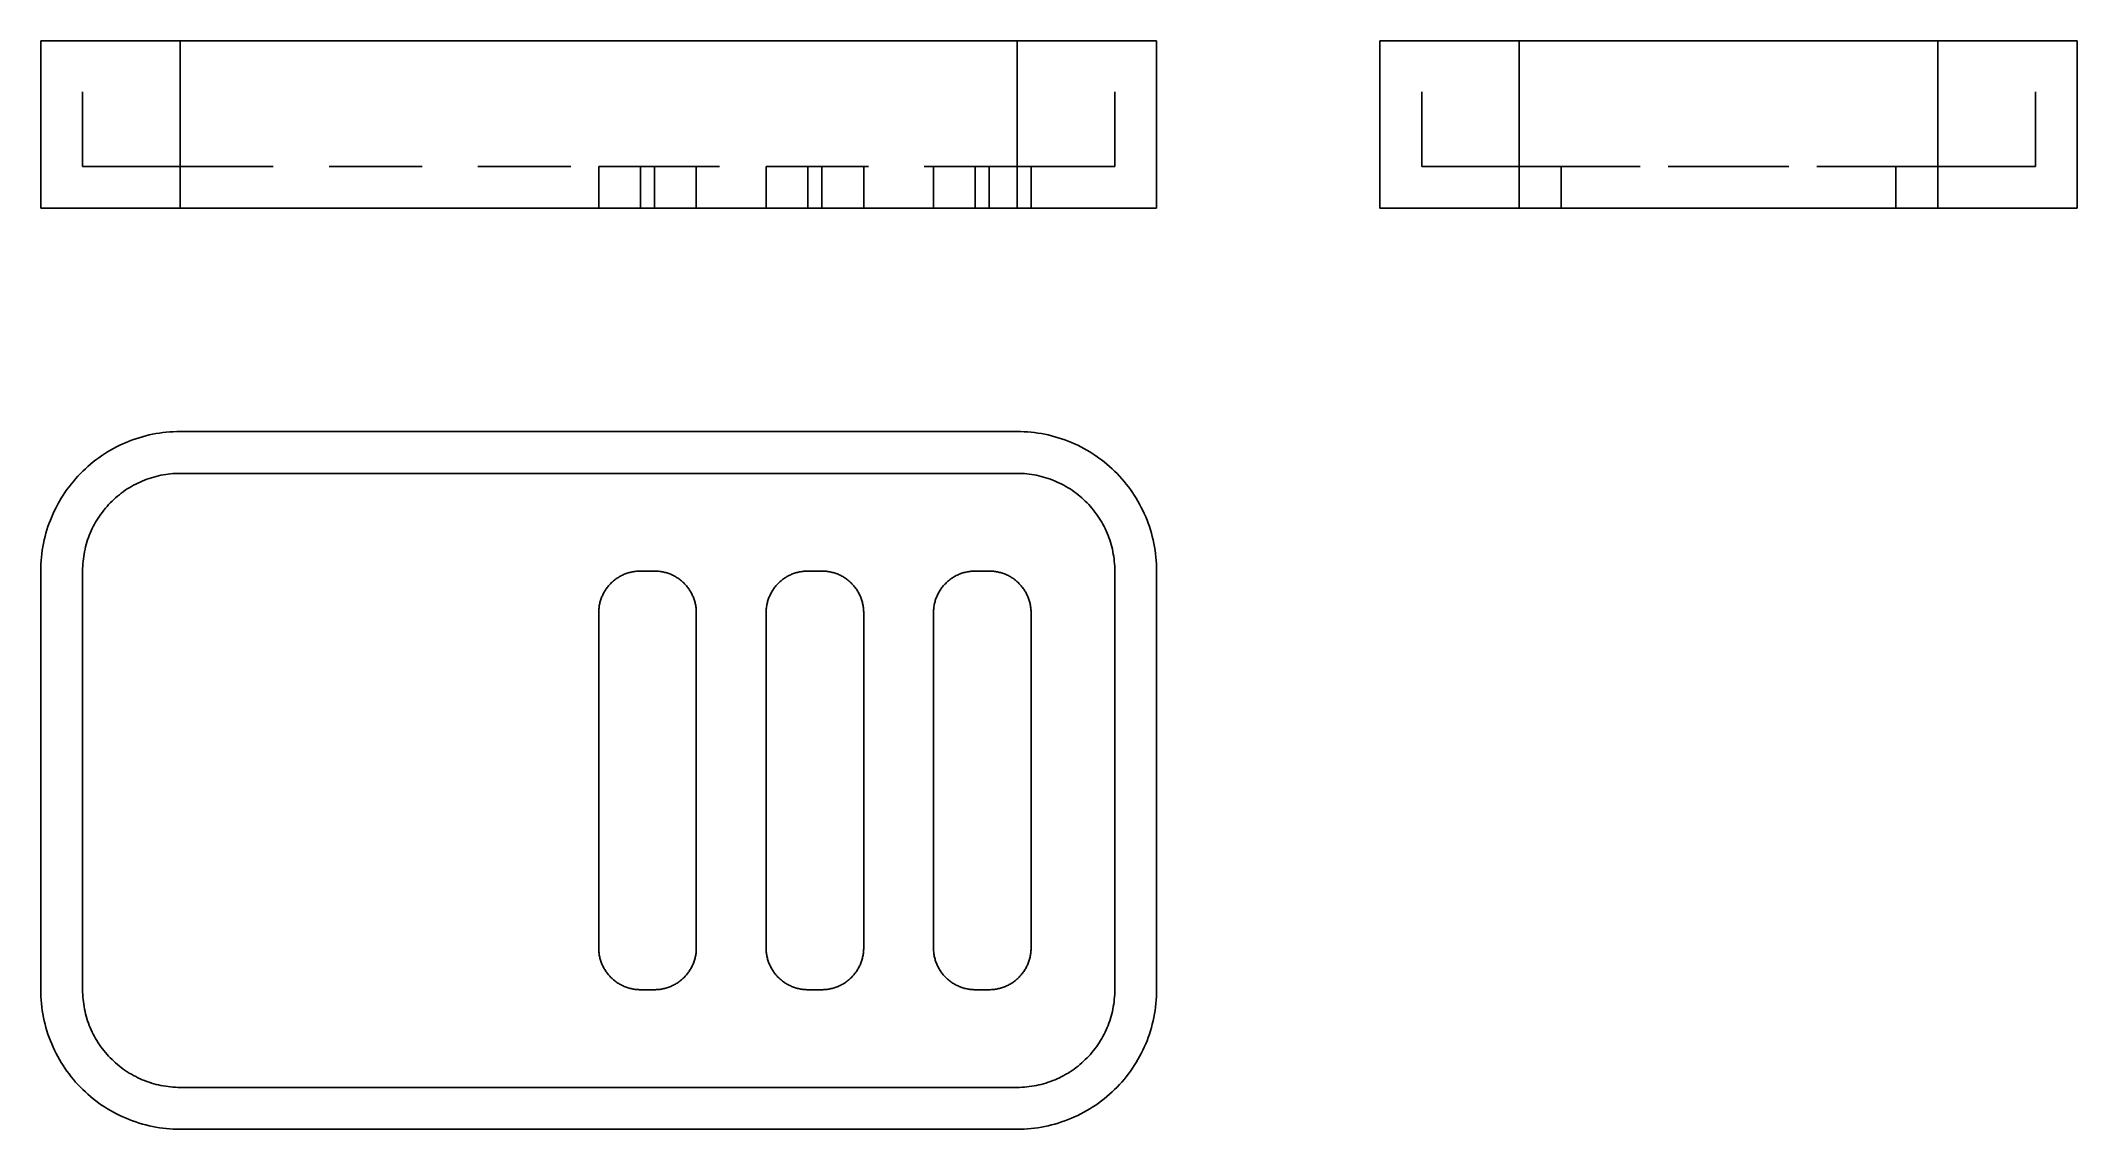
# Model space of a CAD drawing. Extents: x 0 to 2.74, y 0 to 1.46.
import ezdxf

# ---------------------------------------------------------------- set-up
doc = ezdxf.new("R2010")
doc.units = 0
doc.linetypes.add('HIDDEN', pattern=[0.075, 0.050025, -0.024975])
for name, color, linetype in [('FRONT', 7, 'CONTINUOUS'), ('FRONT_HID', 7, 'HIDDEN'), ('LEFT', 7, 'CONTINUOUS'), ('LEFT_HID', 7, 'HIDDEN'), ('TOP', 7, 'CONTINUOUS')]:
    doc.layers.add(name, color=color, linetype=linetype)

msp = doc.modelspace()

# ---------------------------------------------------------------- linework, layer by layer
at = {"layer": 'FRONT'}
for p, q in [((0, 1.2375), (0, 1.4625)), ((0, 1.2375), (0, 1.4625)), ((0.1875, 1.4625), (0, 1.4625)), ((1.3125, 1.4625), (0.1875, 1.4625)), ((0.1875, 1.2375), (0.1875, 1.4625)), ((1.5, 1.4625), (1.3125, 1.4625)), ((1.3125, 1.2375), (1.3125, 1.4625)), ((1.5, 1.2375), (1.5, 1.4625)), ((0.1875, 1.2375), (0, 1.2375)), ((1.3125, 1.2375), (0.1875, 1.2375)), ((1.5, 1.2375), (1.3125, 1.2375))]:
    msp.add_line(p, q, dxfattribs=at)
at = {"layer": 'FRONT_HID', "linetype": 'HIDDEN'}
for p, q in [((0.05625, 1.4625), (0.1875, 1.4625)), ((0.05625, 1.29375), (0.05625, 1.4625)), ((0.05625, 1.29375), (0.05625, 1.4625)), ((0.1875, 1.4625), (0.05625, 1.4625)), ((0.1875, 1.29375), (0.1875, 1.4625)), ((0.1875, 1.29375), (0.1875, 1.4625)), ((1.3125, 1.4625), (1.44375, 1.4625)), ((1.44375, 1.4625), (1.3125, 1.4625)), ((1.3125, 1.29375), (1.3125, 1.4625)), ((1.3125, 1.29375), (1.3125, 1.4625)), ((1.44375, 1.29375), (1.44375, 1.4625)), ((1.44375, 1.29375), (1.44375, 1.4625)), ((0.05625, 1.29375), (0.1875, 1.29375)), ((0.1875, 1.29375), (0.05625, 1.29375)), ((0.1875, 1.29375), (1.3125, 1.29375)), ((1.3125, 1.29375), (0.1875, 1.29375)), ((0.75, 1.29375), (0.80625, 1.29375)), ((0.75, 1.2375), (0.75, 1.29375)), ((0.75, 1.2375), (0.75, 1.29375)), ((0.80625, 1.29375), (0.75, 1.29375)), ((0.80625, 1.29375), (0.825, 1.29375)), ((0.825, 1.29375), (0.80625, 1.29375)), ((0.80625, 1.2375), (0.80625, 1.29375)), ((0.80625, 1.2375), (0.80625, 1.29375)), ((0.825, 1.29375), (0.88125, 1.29375)), ((0.88125, 1.29375), (0.825, 1.29375)), ((0.825, 1.2375), (0.825, 1.29375)), ((0.825, 1.2375), (0.825, 1.29375)), ((0.88125, 1.2375), (0.88125, 1.29375)), ((0.88125, 1.2375), (0.88125, 1.29375)), ((0.975, 1.29375), (1.03125, 1.29375)), ((1.03125, 1.29375), (0.975, 1.29375)), ((0.975, 1.2375), (0.975, 1.29375)), ((0.975, 1.2375), (0.975, 1.29375)), ((1.03125, 1.29375), (1.05, 1.29375)), ((1.05, 1.29375), (1.03125, 1.29375)), ((1.03125, 1.2375), (1.03125, 1.29375)), ((1.03125, 1.2375), (1.03125, 1.29375)), ((1.05, 1.29375), (1.10625, 1.29375)), ((1.10625, 1.29375), (1.05, 1.29375)), ((1.05, 1.2375), (1.05, 1.29375)), ((1.05, 1.2375), (1.05, 1.29375)), ((1.10625, 1.2375), (1.10625, 1.29375)), ((1.10625, 1.2375), (1.10625, 1.29375)), ((1.2, 1.29375), (1.25625, 1.29375)), ((1.25625, 1.29375), (1.2, 1.29375)), ((1.2, 1.2375), (1.2, 1.29375)), ((1.2, 1.2375), (1.2, 1.29375)), ((1.25625, 1.29375), (1.275, 1.29375)), ((1.275, 1.29375), (1.25625, 1.29375)), ((1.25625, 1.2375), (1.25625, 1.29375)), ((1.25625, 1.2375), (1.25625, 1.29375)), ((1.275, 1.29375), (1.33125, 1.29375)), ((1.33125, 1.29375), (1.275, 1.29375)), ((1.275, 1.2375), (1.275, 1.29375)), ((1.275, 1.2375), (1.275, 1.29375)), ((1.3125, 1.29375), (1.44375, 1.29375)), ((1.44375, 1.29375), (1.3125, 1.29375)), ((1.33125, 1.2375), (1.33125, 1.29375)), ((1.33125, 1.2375), (1.33125, 1.29375)), ((0.05625, 1.2375), (0.1875, 1.2375)), ((0.1875, 1.2375), (0.05625, 1.2375)), ((0.75, 1.2375), (0.80625, 1.2375)), ((0.80625, 1.2375), (0.75, 1.2375)), ((0.80625, 1.2375), (0.825, 1.2375)), ((0.825, 1.2375), (0.80625, 1.2375)), ((0.825, 1.2375), (0.88125, 1.2375)), ((0.88125, 1.2375), (0.825, 1.2375)), ((0.975, 1.2375), (1.03125, 1.2375)), ((1.03125, 1.2375), (0.975, 1.2375)), ((1.03125, 1.2375), (1.05, 1.2375)), ((1.05, 1.2375), (1.03125, 1.2375)), ((1.05, 1.2375), (1.10625, 1.2375)), ((1.10625, 1.2375), (1.05, 1.2375)), ((1.2, 1.2375), (1.25625, 1.2375)), ((1.25625, 1.2375), (1.2, 1.2375)), ((1.25625, 1.2375), (1.275, 1.2375)), ((1.275, 1.2375), (1.25625, 1.2375)), ((1.275, 1.2375), (1.33125, 1.2375)), ((1.33125, 1.2375), (1.275, 1.2375)), ((1.3125, 1.2375), (1.44375, 1.2375)), ((1.44375, 1.2375), (1.3125, 1.2375))]:
    msp.add_line(p, q, dxfattribs=at)
at = {"layer": 'LEFT'}
for p, q in [((1.8, 1.2375), (1.8, 1.4625)), ((1.8, 1.4625), (1.9875, 1.4625)), ((1.9875, 1.4625), (2.55, 1.4625)), ((1.9875, 1.2375), (1.9875, 1.4625)), ((2.55, 1.4625), (2.7375, 1.4625)), ((2.55, 1.2375), (2.55, 1.4625)), ((2.7375, 1.2375), (2.7375, 1.4625)), ((1.8, 1.2375), (1.9875, 1.2375)), ((1.9875, 1.2375), (2.55, 1.2375)), ((2.55, 1.2375), (2.7375, 1.2375))]:
    msp.add_line(p, q, dxfattribs=at)
at = {"layer": 'LEFT_HID', "linetype": 'HIDDEN'}
for p, q in [((1.85625, 1.29375), (1.85625, 1.4625)), ((1.9875, 1.4625), (1.85625, 1.4625)), ((1.85625, 1.29375), (1.85625, 1.4625)), ((1.85625, 1.4625), (1.9875, 1.4625)), ((1.9875, 1.29375), (1.9875, 1.4625)), ((1.9875, 1.29375), (1.9875, 1.4625)), ((2.55, 1.4625), (2.68125, 1.4625)), ((2.68125, 1.4625), (2.55, 1.4625)), ((2.55, 1.29375), (2.55, 1.4625)), ((2.55, 1.29375), (2.55, 1.4625)), ((2.68125, 1.29375), (2.68125, 1.4625)), ((2.68125, 1.29375), (2.68125, 1.4625)), ((1.9875, 1.29375), (1.85625, 1.29375)), ((1.85625, 1.29375), (1.9875, 1.29375)), ((2.55, 1.29375), (1.9875, 1.29375)), ((1.9875, 1.29375), (2.55, 1.29375)), ((2.04375, 1.29375), (1.9875, 1.29375)), ((1.9875, 1.29375), (2.04375, 1.29375)), ((2.04375, 1.29375), (1.9875, 1.29375)), ((1.9875, 1.29375), (2.04375, 1.29375)), ((2.04375, 1.29375), (1.9875, 1.29375)), ((1.9875, 1.29375), (2.04375, 1.29375)), ((1.9875, 1.2375), (1.9875, 1.29375)), ((1.9875, 1.2375), (1.9875, 1.29375)), ((1.9875, 1.2375), (1.9875, 1.29375)), ((1.9875, 1.2375), (1.9875, 1.29375)), ((1.9875, 1.2375), (1.9875, 1.29375)), ((1.9875, 1.2375), (1.9875, 1.29375)), ((2.04375, 1.29375), (2.49375, 1.29375)), ((2.49375, 1.29375), (2.04375, 1.29375)), ((2.49375, 1.29375), (2.04375, 1.29375)), ((2.04375, 1.29375), (2.49375, 1.29375)), ((2.49375, 1.29375), (2.04375, 1.29375)), ((2.04375, 1.29375), (2.49375, 1.29375)), ((2.04375, 1.2375), (2.04375, 1.29375)), ((2.04375, 1.2375), (2.04375, 1.29375)), ((2.04375, 1.2375), (2.04375, 1.29375)), ((2.04375, 1.2375), (2.04375, 1.29375)), ((2.04375, 1.2375), (2.04375, 1.29375)), ((2.04375, 1.2375), (2.04375, 1.29375)), ((2.49375, 1.29375), (2.55, 1.29375)), ((2.55, 1.29375), (2.49375, 1.29375)), ((2.49375, 1.29375), (2.55, 1.29375)), ((2.55, 1.29375), (2.49375, 1.29375)), ((2.49375, 1.29375), (2.55, 1.29375)), ((2.55, 1.29375), (2.49375, 1.29375)), ((2.49375, 1.2375), (2.49375, 1.29375)), ((2.49375, 1.2375), (2.49375, 1.29375)), ((2.49375, 1.2375), (2.49375, 1.29375)), ((2.49375, 1.2375), (2.49375, 1.29375)), ((2.49375, 1.2375), (2.49375, 1.29375)), ((2.49375, 1.2375), (2.49375, 1.29375)), ((2.55, 1.2375), (2.55, 1.29375)), ((2.55, 1.2375), (2.55, 1.29375)), ((2.55, 1.29375), (2.68125, 1.29375)), ((2.68125, 1.29375), (2.55, 1.29375)), ((2.55, 1.2375), (2.55, 1.29375)), ((2.55, 1.2375), (2.55, 1.29375)), ((2.55, 1.2375), (2.55, 1.29375)), ((2.55, 1.2375), (2.55, 1.29375)), ((1.9875, 1.2375), (1.85625, 1.2375)), ((1.85625, 1.2375), (1.9875, 1.2375)), ((2.04375, 1.2375), (1.9875, 1.2375)), ((1.9875, 1.2375), (2.04375, 1.2375)), ((2.04375, 1.2375), (1.9875, 1.2375)), ((1.9875, 1.2375), (2.04375, 1.2375)), ((2.04375, 1.2375), (1.9875, 1.2375)), ((1.9875, 1.2375), (2.04375, 1.2375)), ((2.04375, 1.2375), (2.49375, 1.2375)), ((2.49375, 1.2375), (2.04375, 1.2375)), ((2.49375, 1.2375), (2.04375, 1.2375)), ((2.04375, 1.2375), (2.49375, 1.2375)), ((2.49375, 1.2375), (2.04375, 1.2375)), ((2.04375, 1.2375), (2.49375, 1.2375)), ((2.49375, 1.2375), (2.55, 1.2375)), ((2.55, 1.2375), (2.49375, 1.2375)), ((2.49375, 1.2375), (2.55, 1.2375)), ((2.55, 1.2375), (2.49375, 1.2375)), ((2.49375, 1.2375), (2.55, 1.2375)), ((2.55, 1.2375), (2.49375, 1.2375)), ((2.55, 1.2375), (2.68125, 1.2375)), ((2.68125, 1.2375), (2.55, 1.2375))]:
    msp.add_line(p, q, dxfattribs=at)
at = {"layer": 'TOP'}
for p, q in [((0.141233, 0.931702), (0.136717, 0.930492)), ((0.145777, 0.932799), (0.141233, 0.931702)), ((0.150348, 0.933782), (0.145777, 0.932799)), ((0.154941, 0.934651), (0.150348, 0.933782)), ((0.159555, 0.935406), (0.154941, 0.934651)), ((0.164186, 0.936045), (0.159555, 0.935406)), ((0.168831, 0.936568), (0.164186, 0.936045)), ((0.173488, 0.936976), (0.168831, 0.936568)), ((0.178154, 0.937267), (0.173488, 0.936976)), ((0.182825, 0.937442), (0.178154, 0.937267)), ((0.1875, 0.9375), (0.182825, 0.937442)), ((1.3125, 0.9375), (0.1875, 0.9375)), ((1.317175, 0.937442), (1.3125, 0.9375)), ((1.321846, 0.937267), (1.317175, 0.937442)), ((1.326512, 0.936976), (1.321846, 0.937267)), ((1.331169, 0.936568), (1.326512, 0.936976)), ((1.335814, 0.936045), (1.331169, 0.936568)), ((1.340445, 0.935406), (1.335814, 0.936045)), ((1.345059, 0.934651), (1.340445, 0.935406)), ((1.349652, 0.933782), (1.345059, 0.934651)), ((1.354223, 0.932799), (1.349652, 0.933782)), ((1.358767, 0.931702), (1.354223, 0.932799)), ((1.363283, 0.930492), (1.358767, 0.931702)), ((0.081877, 0.90492), (0.078048, 0.902238)), ((0.085773, 0.907505), (0.081877, 0.90492)), ((0.089731, 0.909992), (0.085773, 0.907505)), ((0.09375, 0.91238), (0.089731, 0.909992)), ((0.097827, 0.914667), (0.09375, 0.91238)), ((0.101961, 0.916851), (0.097827, 0.914667)), ((0.106147, 0.918932), (0.101961, 0.916851)), ((0.110384, 0.920907), (0.106147, 0.918932)), ((0.114668, 0.922777), (0.110384, 0.920907)), ((0.118999, 0.924539), (0.114668, 0.922777)), ((0.123371, 0.926192), (0.118999, 0.924539)), ((0.127784, 0.927736), (0.123371, 0.926192)), ((0.132233, 0.92917), (0.127784, 0.927736)), ((0.136717, 0.930492), (0.132233, 0.92917)), ((1.367767, 0.92917), (1.363283, 0.930492)), ((1.372216, 0.927736), (1.367767, 0.92917)), ((1.376629, 0.926192), (1.372216, 0.927736)), ((1.381001, 0.924539), (1.376629, 0.926192)), ((1.385332, 0.922777), (1.381001, 0.924539)), ((1.389616, 0.920907), (1.385332, 0.922777)), ((1.393853, 0.918932), (1.389616, 0.920907)), ((1.398039, 0.916851), (1.393853, 0.918932)), ((1.402173, 0.914667), (1.398039, 0.916851)), ((1.40625, 0.91238), (1.402173, 0.914667)), ((1.410269, 0.909992), (1.40625, 0.91238)), ((1.414227, 0.907505), (1.410269, 0.909992)), ((1.418123, 0.90492), (1.414227, 0.907505)), ((1.421952, 0.902238), (1.418123, 0.90492)), ((0.050053, 0.877532), (0.046916, 0.874066)), ((0.053275, 0.880919), (0.050053, 0.877532)), ((0.056581, 0.884225), (0.053275, 0.880919)), ((0.059968, 0.887447), (0.056581, 0.884225)), ((0.063434, 0.890584), (0.059968, 0.887447)), ((0.066977, 0.893633), (0.063434, 0.890584)), ((0.070596, 0.896593), (0.066977, 0.893633)), ((0.074287, 0.899462), (0.070596, 0.896593)), ((0.078048, 0.902238), (0.074287, 0.899462)), ((0.151952, 0.876344), (0.148813, 0.875419)), ((0.155113, 0.877191), (0.151952, 0.876344)), ((0.158294, 0.877959), (0.155113, 0.877191)), ((0.161493, 0.878648), (0.158294, 0.877959)), ((0.164709, 0.879256), (0.161493, 0.878648)), ((0.167938, 0.879784), (0.164709, 0.879256)), ((0.17118, 0.880231), (0.167938, 0.879784)), ((0.174432, 0.880598), (0.17118, 0.880231)), ((0.177692, 0.880883), (0.174432, 0.880598)), ((0.180958, 0.881087), (0.177692, 0.880883)), ((0.184228, 0.881209), (0.180958, 0.881087)), ((0.1875, 0.88125), (0.184228, 0.881209)), ((1.3125, 0.88125), (0.1875, 0.88125)), ((1.315772, 0.881209), (1.3125, 0.88125)), ((1.319042, 0.881087), (1.315772, 0.881209)), ((1.322308, 0.880883), (1.319042, 0.881087)), ((1.325568, 0.880598), (1.322308, 0.880883)), ((1.32882, 0.880231), (1.325568, 0.880598)), ((1.332062, 0.879784), (1.32882, 0.880231)), ((1.335291, 0.879256), (1.332062, 0.879784)), ((1.338507, 0.878648), (1.335291, 0.879256)), ((1.341706, 0.877959), (1.338507, 0.878648)), ((1.344887, 0.877191), (1.341706, 0.877959)), ((1.348048, 0.876344), (1.344887, 0.877191)), ((1.351187, 0.875419), (1.348048, 0.876344)), ((1.425713, 0.899462), (1.421952, 0.902238)), ((1.429404, 0.896593), (1.425713, 0.899462)), ((1.433023, 0.893633), (1.429404, 0.896593)), ((1.436566, 0.890584), (1.433023, 0.893633)), ((1.440032, 0.887447), (1.436566, 0.890584)), ((1.443419, 0.884225), (1.440032, 0.887447)), ((1.446725, 0.880919), (1.443419, 0.884225)), ((1.449947, 0.877532), (1.446725, 0.880919)), ((1.453084, 0.874066), (1.449947, 0.877532)), ((0.029995, 0.851727), (0.027508, 0.847769)), ((0.03258, 0.855623), (0.029995, 0.851727)), ((0.035262, 0.859452), (0.03258, 0.855623)), ((0.038038, 0.863213), (0.035262, 0.859452)), ((0.040907, 0.866904), (0.038038, 0.863213)), ((0.043867, 0.870523), (0.040907, 0.866904)), ((0.046916, 0.874066), (0.043867, 0.870523)), ((0.103134, 0.850543), (0.100654, 0.848409)), ((0.105667, 0.852615), (0.103134, 0.850543)), ((0.108251, 0.854624), (0.105667, 0.852615)), ((0.110884, 0.856567), (0.108251, 0.854624)), ((0.113564, 0.858444), (0.110884, 0.856567)), ((0.116291, 0.860253), (0.113564, 0.858444)), ((0.119062, 0.861994), (0.116291, 0.860253)), ((0.121875, 0.863666), (0.119062, 0.861994)), ((0.124729, 0.865267), (0.121875, 0.863666)), ((0.127622, 0.866796), (0.124729, 0.865267)), ((0.130553, 0.868252), (0.127622, 0.866796)), ((0.133519, 0.869635), (0.130553, 0.868252)), ((0.136518, 0.870944), (0.133519, 0.869635)), ((0.139549, 0.872177), (0.136518, 0.870944)), ((0.14261, 0.873335), (0.139549, 0.872177)), ((0.145699, 0.874415), (0.14261, 0.873335)), ((0.148813, 0.875419), (0.145699, 0.874415)), ((1.354301, 0.874415), (1.351187, 0.875419)), ((1.35739, 0.873335), (1.354301, 0.874415)), ((1.360451, 0.872177), (1.35739, 0.873335)), ((1.363482, 0.870944), (1.360451, 0.872177)), ((1.366481, 0.869635), (1.363482, 0.870944)), ((1.369447, 0.868252), (1.366481, 0.869635)), ((1.372378, 0.866796), (1.369447, 0.868252)), ((1.375271, 0.865267), (1.372378, 0.866796)), ((1.378125, 0.863666), (1.375271, 0.865267)), ((1.380938, 0.861994), (1.378125, 0.863666)), ((1.383709, 0.860253), (1.380938, 0.861994)), ((1.386436, 0.858444), (1.383709, 0.860253)), ((1.389116, 0.856567), (1.386436, 0.858444)), ((1.391749, 0.854624), (1.389116, 0.856567)), ((1.394333, 0.852615), (1.391749, 0.854624)), ((1.396866, 0.850543), (1.394333, 0.852615)), ((1.399346, 0.848409), (1.396866, 0.850543)), ((1.456133, 0.870523), (1.453084, 0.874066)), ((1.459093, 0.866904), (1.456133, 0.870523)), ((1.461962, 0.863213), (1.459093, 0.866904)), ((1.464738, 0.859452), (1.461962, 0.863213)), ((1.46742, 0.855623), (1.464738, 0.859452)), ((1.470005, 0.851727), (1.46742, 0.855623)), ((1.472492, 0.847769), (1.470005, 0.851727)), ((0.014723, 0.822832), (0.012961, 0.818501)), ((0.016593, 0.827116), (0.014723, 0.822832)), ((0.018568, 0.831353), (0.016593, 0.827116)), ((0.020649, 0.835539), (0.018568, 0.831353)), ((0.022833, 0.839673), (0.020649, 0.835539)), ((0.02512, 0.84375), (0.022833, 0.839673)), ((0.027508, 0.847769), (0.02512, 0.84375)), ((0.079056, 0.823936), (0.077247, 0.821209)), ((0.080933, 0.826616), (0.079056, 0.823936)), ((0.082876, 0.829249), (0.080933, 0.826616)), ((0.084885, 0.831833), (0.082876, 0.829249)), ((0.086957, 0.834366), (0.084885, 0.831833)), ((0.089091, 0.836846), (0.086957, 0.834366)), ((0.091287, 0.839273), (0.089091, 0.836846)), ((0.093542, 0.841644), (0.091287, 0.839273)), ((0.095856, 0.843958), (0.093542, 0.841644)), ((0.098227, 0.846213), (0.095856, 0.843958)), ((0.100654, 0.848409), (0.098227, 0.846213)), ((1.401773, 0.846213), (1.399346, 0.848409)), ((1.404144, 0.843958), (1.401773, 0.846213)), ((1.406458, 0.841644), (1.404144, 0.843958)), ((1.408713, 0.839273), (1.406458, 0.841644)), ((1.410909, 0.836846), (1.408713, 0.839273)), ((1.413043, 0.834366), (1.410909, 0.836846)), ((1.415115, 0.831833), (1.413043, 0.834366)), ((1.417124, 0.829249), (1.415115, 0.831833)), ((1.419067, 0.826616), (1.417124, 0.829249)), ((1.420944, 0.823936), (1.419067, 0.826616)), ((1.422753, 0.821209), (1.420944, 0.823936)), ((1.47488, 0.84375), (1.472492, 0.847769)), ((1.477167, 0.839673), (1.47488, 0.84375)), ((1.479351, 0.835539), (1.477167, 0.839673)), ((1.481432, 0.831353), (1.479351, 0.835539)), ((1.483407, 0.827116), (1.481432, 0.831353)), ((1.485277, 0.822832), (1.483407, 0.827116)), ((1.487039, 0.818501), (1.485277, 0.822832)), ((0.005798, 0.796267), (0.004701, 0.791723)), ((0.007008, 0.800783), (0.005798, 0.796267)), ((0.00833, 0.805267), (0.007008, 0.800783)), ((0.009764, 0.809716), (0.00833, 0.805267)), ((0.011308, 0.814129), (0.009764, 0.809716)), ((0.012961, 0.818501), (0.011308, 0.814129)), ((0.064165, 0.79489), (0.063085, 0.791801)), ((0.065323, 0.797951), (0.064165, 0.79489)), ((0.066556, 0.800982), (0.065323, 0.797951)), ((0.067865, 0.803981), (0.066556, 0.800982)), ((0.069248, 0.806947), (0.067865, 0.803981)), ((0.070704, 0.809878), (0.069248, 0.806947)), ((0.072233, 0.812771), (0.070704, 0.809878)), ((0.073834, 0.815625), (0.072233, 0.812771)), ((0.075506, 0.818438), (0.073834, 0.815625)), ((0.077247, 0.821209), (0.075506, 0.818438)), ((1.424494, 0.818438), (1.422753, 0.821209)), ((1.426166, 0.815625), (1.424494, 0.818438)), ((1.427767, 0.812771), (1.426166, 0.815625)), ((1.429296, 0.809878), (1.427767, 0.812771)), ((1.430752, 0.806947), (1.429296, 0.809878)), ((1.432135, 0.803981), (1.430752, 0.806947)), ((1.433444, 0.800982), (1.432135, 0.803981)), ((1.434677, 0.797951), (1.433444, 0.800982)), ((1.435835, 0.79489), (1.434677, 0.797951)), ((1.436915, 0.791801), (1.435835, 0.79489)), ((1.488692, 0.814129), (1.487039, 0.818501)), ((1.490236, 0.809716), (1.488692, 0.814129)), ((1.49167, 0.805267), (1.490236, 0.809716)), ((1.492992, 0.800783), (1.49167, 0.805267)), ((1.494202, 0.796267), (1.492992, 0.800783)), ((1.495299, 0.791723), (1.494202, 0.796267)), ((0.000932, 0.768669), (0.000524, 0.764012)), ((0.001455, 0.773314), (0.000932, 0.768669)), ((0.002094, 0.777945), (0.001455, 0.773314)), ((0.002849, 0.782559), (0.002094, 0.777945)), ((0.003718, 0.787152), (0.002849, 0.782559)), ((0.004701, 0.791723), (0.003718, 0.787152)), ((0.057716, 0.769562), (0.057269, 0.76632)), ((0.058244, 0.772791), (0.057716, 0.769562)), ((0.058852, 0.776007), (0.058244, 0.772791)), ((0.059541, 0.779206), (0.058852, 0.776007)), ((0.060309, 0.782387), (0.059541, 0.779206)), ((0.061156, 0.785548), (0.060309, 0.782387)), ((0.062081, 0.788687), (0.061156, 0.785548)), ((0.063085, 0.791801), (0.062081, 0.788687)), ((1.437919, 0.788687), (1.436915, 0.791801)), ((1.438844, 0.785548), (1.437919, 0.788687)), ((1.439691, 0.782387), (1.438844, 0.785548)), ((1.440459, 0.779206), (1.439691, 0.782387)), ((1.441148, 0.776007), (1.440459, 0.779206)), ((1.441756, 0.772791), (1.441148, 0.776007)), ((1.442284, 0.769562), (1.441756, 0.772791)), ((1.442731, 0.76632), (1.442284, 0.769562)), ((1.496282, 0.787152), (1.495299, 0.791723)), ((1.497151, 0.782559), (1.496282, 0.787152)), ((1.497906, 0.777945), (1.497151, 0.782559)), ((1.498545, 0.773314), (1.497906, 0.777945)), ((1.499068, 0.768669), (1.498545, 0.773314)), ((1.499476, 0.764012), (1.499068, 0.768669)), ((0.000058, 0.754675), (0, 0.75)), ((0, 0.75), (0, 0.1875)), ((0.000233, 0.759346), (0.000058, 0.754675)), ((0.000524, 0.764012), (0.000233, 0.759346)), ((0.056291, 0.753272), (0.05625, 0.75)), ((0.05625, 0.75), (0.05625, 0.1875)), ((0.056413, 0.756542), (0.056291, 0.753272)), ((0.056617, 0.759808), (0.056413, 0.756542)), ((0.056902, 0.763068), (0.056617, 0.759808)), ((0.057269, 0.76632), (0.056902, 0.763068)), ((0.773414, 0.739422), (0.772286, 0.738589)), ((0.774563, 0.740226), (0.773414, 0.739422)), ((0.775732, 0.741001), (0.774563, 0.740226)), ((0.776919, 0.741748), (0.775732, 0.741001)), ((0.778125, 0.742464), (0.776919, 0.741748)), ((0.779348, 0.74315), (0.778125, 0.742464)), ((0.780588, 0.743805), (0.779348, 0.74315)), ((0.781844, 0.744429), (0.780588, 0.743805)), ((0.783115, 0.745022), (0.781844, 0.744429)), ((0.784401, 0.745583), (0.783115, 0.745022)), ((0.7857, 0.746112), (0.784401, 0.745583)), ((0.787011, 0.746608), (0.7857, 0.746112)), ((0.788335, 0.747071), (0.787011, 0.746608)), ((0.78967, 0.747501), (0.788335, 0.747071)), ((0.791015, 0.747898), (0.78967, 0.747501)), ((0.79237, 0.748261), (0.791015, 0.747898)), ((0.793733, 0.74859), (0.79237, 0.748261)), ((0.795104, 0.748885), (0.793733, 0.74859)), ((0.796482, 0.749145), (0.795104, 0.748885)), ((0.797866, 0.749372), (0.796482, 0.749145)), ((0.799256, 0.749563), (0.797866, 0.749372)), ((0.800649, 0.74972), (0.799256, 0.749563)), ((0.802046, 0.749843), (0.800649, 0.74972)), ((0.803446, 0.74993), (0.802046, 0.749843)), ((0.804848, 0.749983), (0.803446, 0.74993)), ((0.80625, 0.75), (0.804848, 0.749983)), ((0.825, 0.75), (0.80625, 0.75)), ((0.826402, 0.749983), (0.825, 0.75)), ((0.827804, 0.74993), (0.826402, 0.749983)), ((0.829204, 0.749843), (0.827804, 0.74993)), ((0.830601, 0.74972), (0.829204, 0.749843)), ((0.831994, 0.749563), (0.830601, 0.74972)), ((0.833384, 0.749372), (0.831994, 0.749563)), ((0.834768, 0.749145), (0.833384, 0.749372)), ((0.836146, 0.748885), (0.834768, 0.749145)), ((0.837517, 0.74859), (0.836146, 0.748885)), ((0.83888, 0.748261), (0.837517, 0.74859)), ((0.840235, 0.747898), (0.83888, 0.748261)), ((0.84158, 0.747501), (0.840235, 0.747898)), ((0.842915, 0.747071), (0.84158, 0.747501)), ((0.844239, 0.746608), (0.842915, 0.747071)), ((0.84555, 0.746112), (0.844239, 0.746608)), ((0.846849, 0.745583), (0.84555, 0.746112)), ((0.848135, 0.745022), (0.846849, 0.745583)), ((0.849406, 0.744429), (0.848135, 0.745022)), ((0.850662, 0.743805), (0.849406, 0.744429)), ((0.851902, 0.74315), (0.850662, 0.743805)), ((0.853125, 0.742464), (0.851902, 0.74315)), ((0.854331, 0.741748), (0.853125, 0.742464)), ((0.855518, 0.741001), (0.854331, 0.741748)), ((0.856687, 0.740226), (0.855518, 0.741001)), ((0.857836, 0.739422), (0.856687, 0.740226)), ((0.858964, 0.738589), (0.857836, 0.739422)), ((0.998414, 0.739422), (0.997286, 0.738589)), ((0.999563, 0.740226), (0.998414, 0.739422)), ((1.000732, 0.741001), (0.999563, 0.740226)), ((1.001919, 0.741748), (1.000732, 0.741001)), ((1.003125, 0.742464), (1.001919, 0.741748)), ((1.004348, 0.74315), (1.003125, 0.742464)), ((1.005588, 0.743805), (1.004348, 0.74315)), ((1.006844, 0.744429), (1.005588, 0.743805)), ((1.008115, 0.745022), (1.006844, 0.744429)), ((1.009401, 0.745583), (1.008115, 0.745022)), ((1.0107, 0.746112), (1.009401, 0.745583)), ((1.012011, 0.746608), (1.0107, 0.746112)), ((1.013335, 0.747071), (1.012011, 0.746608)), ((1.01467, 0.747501), (1.013335, 0.747071)), ((1.016015, 0.747898), (1.01467, 0.747501)), ((1.01737, 0.748261), (1.016015, 0.747898)), ((1.018733, 0.74859), (1.01737, 0.748261)), ((1.020104, 0.748885), (1.018733, 0.74859)), ((1.021482, 0.749145), (1.020104, 0.748885)), ((1.022866, 0.749372), (1.021482, 0.749145)), ((1.024256, 0.749563), (1.022866, 0.749372)), ((1.025649, 0.74972), (1.024256, 0.749563)), ((1.027046, 0.749843), (1.025649, 0.74972)), ((1.028446, 0.74993), (1.027046, 0.749843)), ((1.029848, 0.749983), (1.028446, 0.74993)), ((1.03125, 0.75), (1.029848, 0.749983)), ((1.05, 0.75), (1.03125, 0.75)), ((1.051402, 0.749983), (1.05, 0.75)), ((1.052804, 0.74993), (1.051402, 0.749983)), ((1.054204, 0.749843), (1.052804, 0.74993)), ((1.055601, 0.74972), (1.054204, 0.749843)), ((1.056994, 0.749563), (1.055601, 0.74972)), ((1.058384, 0.749372), (1.056994, 0.749563)), ((1.059768, 0.749145), (1.058384, 0.749372)), ((1.061146, 0.748885), (1.059768, 0.749145)), ((1.062517, 0.74859), (1.061146, 0.748885)), ((1.06388, 0.748261), (1.062517, 0.74859)), ((1.065235, 0.747898), (1.06388, 0.748261)), ((1.06658, 0.747501), (1.065235, 0.747898)), ((1.067915, 0.747071), (1.06658, 0.747501)), ((1.069239, 0.746608), (1.067915, 0.747071)), ((1.07055, 0.746112), (1.069239, 0.746608)), ((1.071849, 0.745583), (1.07055, 0.746112)), ((1.073135, 0.745022), (1.071849, 0.745583)), ((1.074406, 0.744429), (1.073135, 0.745022)), ((1.075662, 0.743805), (1.074406, 0.744429)), ((1.076902, 0.74315), (1.075662, 0.743805)), ((1.078125, 0.742464), (1.076902, 0.74315)), ((1.079331, 0.741748), (1.078125, 0.742464)), ((1.080518, 0.741001), (1.079331, 0.741748)), ((1.081687, 0.740226), (1.080518, 0.741001)), ((1.082836, 0.739422), (1.081687, 0.740226)), ((1.083964, 0.738589), (1.082836, 0.739422)), ((1.223414, 0.739422), (1.222286, 0.738589)), ((1.224563, 0.740226), (1.223414, 0.739422)), ((1.225732, 0.741001), (1.224563, 0.740226)), ((1.226919, 0.741748), (1.225732, 0.741001)), ((1.228125, 0.742464), (1.226919, 0.741748)), ((1.229348, 0.74315), (1.228125, 0.742464)), ((1.230588, 0.743805), (1.229348, 0.74315)), ((1.231844, 0.744429), (1.230588, 0.743805)), ((1.233115, 0.745022), (1.231844, 0.744429)), ((1.234401, 0.745583), (1.233115, 0.745022)), ((1.2357, 0.746112), (1.234401, 0.745583)), ((1.237011, 0.746608), (1.2357, 0.746112)), ((1.238335, 0.747071), (1.237011, 0.746608)), ((1.23967, 0.747501), (1.238335, 0.747071)), ((1.241015, 0.747898), (1.23967, 0.747501)), ((1.24237, 0.748261), (1.241015, 0.747898)), ((1.243733, 0.74859), (1.24237, 0.748261)), ((1.245104, 0.748885), (1.243733, 0.74859)), ((1.246482, 0.749145), (1.245104, 0.748885)), ((1.247866, 0.749372), (1.246482, 0.749145)), ((1.249256, 0.749563), (1.247866, 0.749372)), ((1.250649, 0.74972), (1.249256, 0.749563)), ((1.252046, 0.749843), (1.250649, 0.74972)), ((1.253446, 0.74993), (1.252046, 0.749843)), ((1.254848, 0.749983), (1.253446, 0.74993)), ((1.25625, 0.75), (1.254848, 0.749983)), ((1.275, 0.75), (1.25625, 0.75)), ((1.276402, 0.749983), (1.275, 0.75)), ((1.277804, 0.74993), (1.276402, 0.749983)), ((1.279204, 0.749843), (1.277804, 0.74993)), ((1.280601, 0.74972), (1.279204, 0.749843)), ((1.281994, 0.749563), (1.280601, 0.74972)), ((1.283384, 0.749372), (1.281994, 0.749563)), ((1.284768, 0.749145), (1.283384, 0.749372)), ((1.286146, 0.748885), (1.284768, 0.749145)), ((1.287517, 0.74859), (1.286146, 0.748885)), ((1.28888, 0.748261), (1.287517, 0.74859)), ((1.290235, 0.747898), (1.28888, 0.748261)), ((1.29158, 0.747501), (1.290235, 0.747898)), ((1.292915, 0.747071), (1.29158, 0.747501)), ((1.294239, 0.746608), (1.292915, 0.747071)), ((1.29555, 0.746112), (1.294239, 0.746608)), ((1.296849, 0.745583), (1.29555, 0.746112)), ((1.298135, 0.745022), (1.296849, 0.745583)), ((1.299406, 0.744429), (1.298135, 0.745022)), ((1.300662, 0.743805), (1.299406, 0.744429)), ((1.301902, 0.74315), (1.300662, 0.743805)), ((1.303125, 0.742464), (1.301902, 0.74315)), ((1.304331, 0.741748), (1.303125, 0.742464)), ((1.305518, 0.741001), (1.304331, 0.741748)), ((1.306687, 0.740226), (1.305518, 0.741001)), ((1.307836, 0.739422), (1.306687, 0.740226)), ((1.308964, 0.738589), (1.307836, 0.739422)), ((1.443098, 0.763068), (1.442731, 0.76632)), ((1.443383, 0.759808), (1.443098, 0.763068)), ((1.443587, 0.756542), (1.443383, 0.759808)), ((1.443709, 0.753272), (1.443587, 0.756542)), ((1.44375, 0.75), (1.443709, 0.753272)), ((1.44375, 0.1875), (1.44375, 0.75)), ((1.499767, 0.759346), (1.499476, 0.764012)), ((1.499942, 0.754675), (1.499767, 0.759346)), ((1.5, 0.75), (1.499942, 0.754675)), ((1.5, 0.1875), (1.5, 0.75)), ((0.753392, 0.712989), (0.752929, 0.711665)), ((0.753888, 0.7143), (0.753392, 0.712989)), ((0.754417, 0.715599), (0.753888, 0.7143)), ((0.754978, 0.716885), (0.754417, 0.715599)), ((0.755571, 0.718156), (0.754978, 0.716885)), ((0.756195, 0.719412), (0.755571, 0.718156)), ((0.75685, 0.720652), (0.756195, 0.719412)), ((0.757536, 0.721875), (0.75685, 0.720652)), ((0.758252, 0.723081), (0.757536, 0.721875)), ((0.758999, 0.724268), (0.758252, 0.723081)), ((0.759774, 0.725437), (0.758999, 0.724268)), ((0.760578, 0.726586), (0.759774, 0.725437)), ((0.761411, 0.727714), (0.760578, 0.726586)), ((0.762272, 0.728821), (0.761411, 0.727714)), ((0.76316, 0.729907), (0.762272, 0.728821)), ((0.764075, 0.73097), (0.76316, 0.729907)), ((0.765016, 0.73201), (0.764075, 0.73097)), ((0.765982, 0.733026), (0.765016, 0.73201)), ((0.766974, 0.734018), (0.765982, 0.733026)), ((0.76799, 0.734984), (0.766974, 0.734018)), ((0.76903, 0.735925), (0.76799, 0.734984)), ((0.770093, 0.73684), (0.76903, 0.735925)), ((0.771179, 0.737728), (0.770093, 0.73684)), ((0.772286, 0.738589), (0.771179, 0.737728)), ((0.860071, 0.737728), (0.858964, 0.738589)), ((0.861157, 0.73684), (0.860071, 0.737728)), ((0.86222, 0.735925), (0.861157, 0.73684)), ((0.86326, 0.734984), (0.86222, 0.735925)), ((0.864276, 0.734018), (0.86326, 0.734984)), ((0.865268, 0.733026), (0.864276, 0.734018)), ((0.866234, 0.73201), (0.865268, 0.733026)), ((0.867175, 0.73097), (0.866234, 0.73201)), ((0.86809, 0.729907), (0.867175, 0.73097)), ((0.868978, 0.728821), (0.86809, 0.729907)), ((0.869839, 0.727714), (0.868978, 0.728821)), ((0.870672, 0.726586), (0.869839, 0.727714)), ((0.871476, 0.725437), (0.870672, 0.726586)), ((0.872251, 0.724268), (0.871476, 0.725437)), ((0.872998, 0.723081), (0.872251, 0.724268)), ((0.873714, 0.721875), (0.872998, 0.723081)), ((0.8744, 0.720652), (0.873714, 0.721875)), ((0.875055, 0.719412), (0.8744, 0.720652)), ((0.875679, 0.718156), (0.875055, 0.719412)), ((0.876272, 0.716885), (0.875679, 0.718156)), ((0.876833, 0.715599), (0.876272, 0.716885)), ((0.877362, 0.7143), (0.876833, 0.715599)), ((0.877858, 0.712989), (0.877362, 0.7143)), ((0.878321, 0.711665), (0.877858, 0.712989)), ((0.978392, 0.712989), (0.977929, 0.711665)), ((0.978888, 0.7143), (0.978392, 0.712989)), ((0.979417, 0.715599), (0.978888, 0.7143)), ((0.979978, 0.716885), (0.979417, 0.715599)), ((0.980571, 0.718156), (0.979978, 0.716885)), ((0.981195, 0.719412), (0.980571, 0.718156)), ((0.98185, 0.720652), (0.981195, 0.719412)), ((0.982536, 0.721875), (0.98185, 0.720652)), ((0.983252, 0.723081), (0.982536, 0.721875)), ((0.983999, 0.724268), (0.983252, 0.723081)), ((0.984774, 0.725437), (0.983999, 0.724268)), ((0.985578, 0.726586), (0.984774, 0.725437)), ((0.986411, 0.727714), (0.985578, 0.726586)), ((0.987272, 0.728821), (0.986411, 0.727714)), ((0.98816, 0.729907), (0.987272, 0.728821)), ((0.989075, 0.73097), (0.98816, 0.729907)), ((0.990016, 0.73201), (0.989075, 0.73097)), ((0.990982, 0.733026), (0.990016, 0.73201)), ((0.991974, 0.734018), (0.990982, 0.733026)), ((0.99299, 0.734984), (0.991974, 0.734018)), ((0.99403, 0.735925), (0.99299, 0.734984)), ((0.995093, 0.73684), (0.99403, 0.735925)), ((0.996179, 0.737728), (0.995093, 0.73684)), ((0.997286, 0.738589), (0.996179, 0.737728)), ((1.085071, 0.737728), (1.083964, 0.738589)), ((1.086157, 0.73684), (1.085071, 0.737728)), ((1.08722, 0.735925), (1.086157, 0.73684)), ((1.08826, 0.734984), (1.08722, 0.735925)), ((1.089276, 0.734018), (1.08826, 0.734984)), ((1.090268, 0.733026), (1.089276, 0.734018)), ((1.091234, 0.73201), (1.090268, 0.733026)), ((1.092175, 0.73097), (1.091234, 0.73201)), ((1.09309, 0.729907), (1.092175, 0.73097)), ((1.093978, 0.728821), (1.09309, 0.729907)), ((1.094839, 0.727714), (1.093978, 0.728821)), ((1.095672, 0.726586), (1.094839, 0.727714)), ((1.096476, 0.725437), (1.095672, 0.726586)), ((1.097251, 0.724268), (1.096476, 0.725437)), ((1.097998, 0.723081), (1.097251, 0.724268)), ((1.098714, 0.721875), (1.097998, 0.723081)), ((1.0994, 0.720652), (1.098714, 0.721875)), ((1.100055, 0.719412), (1.0994, 0.720652)), ((1.100679, 0.718156), (1.100055, 0.719412)), ((1.101272, 0.716885), (1.100679, 0.718156)), ((1.101833, 0.715599), (1.101272, 0.716885)), ((1.102362, 0.7143), (1.101833, 0.715599)), ((1.102858, 0.712989), (1.102362, 0.7143)), ((1.103321, 0.711665), (1.102858, 0.712989)), ((1.203392, 0.712989), (1.202929, 0.711665)), ((1.203888, 0.7143), (1.203392, 0.712989)), ((1.204417, 0.715599), (1.203888, 0.7143)), ((1.204978, 0.716885), (1.204417, 0.715599)), ((1.205571, 0.718156), (1.204978, 0.716885)), ((1.206195, 0.719412), (1.205571, 0.718156)), ((1.20685, 0.720652), (1.206195, 0.719412)), ((1.207536, 0.721875), (1.20685, 0.720652)), ((1.208252, 0.723081), (1.207536, 0.721875)), ((1.208999, 0.724268), (1.208252, 0.723081)), ((1.209774, 0.725437), (1.208999, 0.724268)), ((1.210578, 0.726586), (1.209774, 0.725437)), ((1.211411, 0.727714), (1.210578, 0.726586)), ((1.212272, 0.728821), (1.211411, 0.727714)), ((1.21316, 0.729907), (1.212272, 0.728821)), ((1.214075, 0.73097), (1.21316, 0.729907)), ((1.215016, 0.73201), (1.214075, 0.73097)), ((1.215982, 0.733026), (1.215016, 0.73201)), ((1.216974, 0.734018), (1.215982, 0.733026)), ((1.21799, 0.734984), (1.216974, 0.734018)), ((1.21903, 0.735925), (1.21799, 0.734984)), ((1.220093, 0.73684), (1.21903, 0.735925)), ((1.221179, 0.737728), (1.220093, 0.73684)), ((1.222286, 0.738589), (1.221179, 0.737728)), ((1.310071, 0.737728), (1.308964, 0.738589)), ((1.311157, 0.73684), (1.310071, 0.737728)), ((1.31222, 0.735925), (1.311157, 0.73684)), ((1.31326, 0.734984), (1.31222, 0.735925)), ((1.314276, 0.734018), (1.31326, 0.734984)), ((1.315268, 0.733026), (1.314276, 0.734018)), ((1.316234, 0.73201), (1.315268, 0.733026)), ((1.317175, 0.73097), (1.316234, 0.73201)), ((1.31809, 0.729907), (1.317175, 0.73097)), ((1.318978, 0.728821), (1.31809, 0.729907)), ((1.319839, 0.727714), (1.318978, 0.728821)), ((1.320672, 0.726586), (1.319839, 0.727714)), ((1.321476, 0.725437), (1.320672, 0.726586)), ((1.322251, 0.724268), (1.321476, 0.725437)), ((1.322998, 0.723081), (1.322251, 0.724268)), ((1.323714, 0.721875), (1.322998, 0.723081)), ((1.3244, 0.720652), (1.323714, 0.721875)), ((1.325055, 0.719412), (1.3244, 0.720652)), ((1.325679, 0.718156), (1.325055, 0.719412)), ((1.326272, 0.716885), (1.325679, 0.718156)), ((1.326833, 0.715599), (1.326272, 0.716885)), ((1.327362, 0.7143), (1.326833, 0.715599)), ((1.327858, 0.712989), (1.327362, 0.7143)), ((1.328321, 0.711665), (1.327858, 0.712989)), ((0.750017, 0.695152), (0.75, 0.69375)), ((0.75, 0.69375), (0.75, 0.24375)), ((0.75007, 0.696554), (0.750017, 0.695152)), ((0.750157, 0.697954), (0.75007, 0.696554)), ((0.75028, 0.699351), (0.750157, 0.697954)), ((0.750437, 0.700744), (0.75028, 0.699351)), ((0.750628, 0.702134), (0.750437, 0.700744)), ((0.750855, 0.703518), (0.750628, 0.702134)), ((0.751115, 0.704896), (0.750855, 0.703518)), ((0.75141, 0.706267), (0.751115, 0.704896)), ((0.751739, 0.70763), (0.75141, 0.706267)), ((0.752102, 0.708985), (0.751739, 0.70763)), ((0.752499, 0.71033), (0.752102, 0.708985)), ((0.752929, 0.711665), (0.752499, 0.71033)), ((0.878751, 0.71033), (0.878321, 0.711665)), ((0.879148, 0.708985), (0.878751, 0.71033)), ((0.879511, 0.70763), (0.879148, 0.708985)), ((0.87984, 0.706267), (0.879511, 0.70763)), ((0.880135, 0.704896), (0.87984, 0.706267)), ((0.880395, 0.703518), (0.880135, 0.704896)), ((0.880622, 0.702134), (0.880395, 0.703518)), ((0.880813, 0.700744), (0.880622, 0.702134)), ((0.88097, 0.699351), (0.880813, 0.700744)), ((0.881093, 0.697954), (0.88097, 0.699351)), ((0.88118, 0.696554), (0.881093, 0.697954)), ((0.881233, 0.695152), (0.88118, 0.696554)), ((0.88125, 0.69375), (0.881233, 0.695152)), ((0.88125, 0.24375), (0.88125, 0.69375)), ((0.975017, 0.695152), (0.975, 0.69375)), ((0.975, 0.69375), (0.975, 0.24375)), ((0.97507, 0.696554), (0.975017, 0.695152)), ((0.975157, 0.697954), (0.97507, 0.696554)), ((0.97528, 0.699351), (0.975157, 0.697954)), ((0.975437, 0.700744), (0.97528, 0.699351)), ((0.975628, 0.702134), (0.975437, 0.700744)), ((0.975855, 0.703518), (0.975628, 0.702134)), ((0.976115, 0.704896), (0.975855, 0.703518)), ((0.97641, 0.706267), (0.976115, 0.704896)), ((0.976739, 0.70763), (0.97641, 0.706267)), ((0.977102, 0.708985), (0.976739, 0.70763)), ((0.977499, 0.71033), (0.977102, 0.708985)), ((0.977929, 0.711665), (0.977499, 0.71033)), ((1.103751, 0.71033), (1.103321, 0.711665)), ((1.104148, 0.708985), (1.103751, 0.71033)), ((1.104511, 0.70763), (1.104148, 0.708985)), ((1.10484, 0.706267), (1.104511, 0.70763)), ((1.105135, 0.704896), (1.10484, 0.706267)), ((1.105395, 0.703518), (1.105135, 0.704896)), ((1.105622, 0.702134), (1.105395, 0.703518)), ((1.105813, 0.700744), (1.105622, 0.702134)), ((1.10597, 0.699351), (1.105813, 0.700744)), ((1.106093, 0.697954), (1.10597, 0.699351)), ((1.10618, 0.696554), (1.106093, 0.697954)), ((1.106233, 0.695152), (1.10618, 0.696554)), ((1.10625, 0.69375), (1.106233, 0.695152)), ((1.10625, 0.24375), (1.10625, 0.69375)), ((1.200017, 0.695152), (1.2, 0.69375)), ((1.2, 0.69375), (1.2, 0.24375)), ((1.20007, 0.696554), (1.200017, 0.695152)), ((1.200157, 0.697954), (1.20007, 0.696554)), ((1.20028, 0.699351), (1.200157, 0.697954)), ((1.200437, 0.700744), (1.20028, 0.699351)), ((1.200628, 0.702134), (1.200437, 0.700744)), ((1.200855, 0.703518), (1.200628, 0.702134)), ((1.201115, 0.704896), (1.200855, 0.703518)), ((1.20141, 0.706267), (1.201115, 0.704896)), ((1.201739, 0.70763), (1.20141, 0.706267)), ((1.202102, 0.708985), (1.201739, 0.70763)), ((1.202499, 0.71033), (1.202102, 0.708985)), ((1.202929, 0.711665), (1.202499, 0.71033)), ((1.328751, 0.71033), (1.328321, 0.711665)), ((1.329148, 0.708985), (1.328751, 0.71033)), ((1.329511, 0.70763), (1.329148, 0.708985)), ((1.32984, 0.706267), (1.329511, 0.70763)), ((1.330135, 0.704896), (1.32984, 0.706267)), ((1.330395, 0.703518), (1.330135, 0.704896)), ((1.330622, 0.702134), (1.330395, 0.703518)), ((1.330813, 0.700744), (1.330622, 0.702134)), ((1.33097, 0.699351), (1.330813, 0.700744)), ((1.331093, 0.697954), (1.33097, 0.699351)), ((1.33118, 0.696554), (1.331093, 0.697954)), ((1.331233, 0.695152), (1.33118, 0.696554)), ((1.33125, 0.69375), (1.331233, 0.695152)), ((1.33125, 0.24375), (1.33125, 0.69375)), ((0.75, 0.24375), (0.750017, 0.242348)), ((0.750017, 0.242348), (0.75007, 0.240946)), ((0.75007, 0.240946), (0.750157, 0.239546)), ((0.750157, 0.239546), (0.75028, 0.238149)), ((0.75028, 0.238149), (0.750437, 0.236756)), ((0.750437, 0.236756), (0.750628, 0.235366)), ((0.750628, 0.235366), (0.750855, 0.233982)), ((0.750855, 0.233982), (0.751115, 0.232604)), ((0.751115, 0.232604), (0.75141, 0.231233)), ((0.75141, 0.231233), (0.751739, 0.22987)), ((0.751739, 0.22987), (0.752102, 0.228515)), ((0.752102, 0.228515), (0.752499, 0.22717)), ((0.752499, 0.22717), (0.752929, 0.225835)), ((0.752929, 0.225835), (0.753392, 0.224511)), ((0.753392, 0.224511), (0.753888, 0.2232)), ((0.753888, 0.2232), (0.754417, 0.221901)), ((0.754417, 0.221901), (0.754978, 0.220615)), ((0.754978, 0.220615), (0.755571, 0.219344)), ((0.755571, 0.219344), (0.756195, 0.218088)), ((0.875055, 0.218088), (0.875679, 0.219344)), ((0.875679, 0.219344), (0.876272, 0.220615)), ((0.876272, 0.220615), (0.876833, 0.221901)), ((0.876833, 0.221901), (0.877362, 0.2232)), ((0.877362, 0.2232), (0.877858, 0.224511)), ((0.877858, 0.224511), (0.878321, 0.225835)), ((0.878321, 0.225835), (0.878751, 0.22717)), ((0.878751, 0.22717), (0.879148, 0.228515)), ((0.879148, 0.228515), (0.879511, 0.22987)), ((0.879511, 0.22987), (0.87984, 0.231233)), ((0.87984, 0.231233), (0.880135, 0.232604)), ((0.880135, 0.232604), (0.880395, 0.233982)), ((0.880395, 0.233982), (0.880622, 0.235366)), ((0.880622, 0.235366), (0.880813, 0.236756)), ((0.880813, 0.236756), (0.88097, 0.238149)), ((0.88097, 0.238149), (0.881093, 0.239546)), ((0.881093, 0.239546), (0.88118, 0.240946)), ((0.88118, 0.240946), (0.881233, 0.242348)), ((0.881233, 0.242348), (0.88125, 0.24375)), ((0.975, 0.24375), (0.975017, 0.242348)), ((0.975017, 0.242348), (0.97507, 0.240946)), ((0.97507, 0.240946), (0.975157, 0.239546)), ((0.975157, 0.239546), (0.97528, 0.238149)), ((0.97528, 0.238149), (0.975437, 0.236756)), ((0.975437, 0.236756), (0.975628, 0.235366)), ((0.975628, 0.235366), (0.975855, 0.233982)), ((0.975855, 0.233982), (0.976115, 0.232604)), ((0.976115, 0.232604), (0.97641, 0.231233)), ((0.97641, 0.231233), (0.976739, 0.22987)), ((0.976739, 0.22987), (0.977102, 0.228515)), ((0.977102, 0.228515), (0.977499, 0.22717)), ((0.977499, 0.22717), (0.977929, 0.225835)), ((0.977929, 0.225835), (0.978392, 0.224511)), ((0.978392, 0.224511), (0.978888, 0.2232)), ((0.978888, 0.2232), (0.979417, 0.221901)), ((0.979417, 0.221901), (0.979978, 0.220615)), ((0.979978, 0.220615), (0.980571, 0.219344)), ((0.980571, 0.219344), (0.981195, 0.218088)), ((1.100055, 0.218088), (1.100679, 0.219344)), ((1.100679, 0.219344), (1.101272, 0.220615)), ((1.101272, 0.220615), (1.101833, 0.221901)), ((1.101833, 0.221901), (1.102362, 0.2232)), ((1.102362, 0.2232), (1.102858, 0.224511)), ((1.102858, 0.224511), (1.103321, 0.225835)), ((1.103321, 0.225835), (1.103751, 0.22717)), ((1.103751, 0.22717), (1.104148, 0.228515)), ((1.104148, 0.228515), (1.104511, 0.22987)), ((1.104511, 0.22987), (1.10484, 0.231233)), ((1.10484, 0.231233), (1.105135, 0.232604)), ((1.105135, 0.232604), (1.105395, 0.233982)), ((1.105395, 0.233982), (1.105622, 0.235366)), ((1.105622, 0.235366), (1.105813, 0.236756)), ((1.105813, 0.236756), (1.10597, 0.238149)), ((1.10597, 0.238149), (1.106093, 0.239546)), ((1.106093, 0.239546), (1.10618, 0.240946)), ((1.10618, 0.240946), (1.106233, 0.242348)), ((1.106233, 0.242348), (1.10625, 0.24375)), ((1.2, 0.24375), (1.200017, 0.242348)), ((1.200017, 0.242348), (1.20007, 0.240946)), ((1.20007, 0.240946), (1.200157, 0.239546)), ((1.200157, 0.239546), (1.20028, 0.238149)), ((1.20028, 0.238149), (1.200437, 0.236756)), ((1.200437, 0.236756), (1.200628, 0.235366)), ((1.200628, 0.235366), (1.200855, 0.233982)), ((1.200855, 0.233982), (1.201115, 0.232604)), ((1.201115, 0.232604), (1.20141, 0.231233)), ((1.20141, 0.231233), (1.201739, 0.22987)), ((1.201739, 0.22987), (1.202102, 0.228515)), ((1.202102, 0.228515), (1.202499, 0.22717)), ((1.202499, 0.22717), (1.202929, 0.225835)), ((1.202929, 0.225835), (1.203392, 0.224511)), ((1.203392, 0.224511), (1.203888, 0.2232)), ((1.203888, 0.2232), (1.204417, 0.221901)), ((1.204417, 0.221901), (1.204978, 0.220615)), ((1.204978, 0.220615), (1.205571, 0.219344)), ((1.205571, 0.219344), (1.206195, 0.218088)), ((1.325055, 0.218088), (1.325679, 0.219344)), ((1.325679, 0.219344), (1.326272, 0.220615)), ((1.326272, 0.220615), (1.326833, 0.221901)), ((1.326833, 0.221901), (1.327362, 0.2232)), ((1.327362, 0.2232), (1.327858, 0.224511)), ((1.327858, 0.224511), (1.328321, 0.225835)), ((1.328321, 0.225835), (1.328751, 0.22717)), ((1.328751, 0.22717), (1.329148, 0.228515)), ((1.329148, 0.228515), (1.329511, 0.22987)), ((1.329511, 0.22987), (1.32984, 0.231233)), ((1.32984, 0.231233), (1.330135, 0.232604)), ((1.330135, 0.232604), (1.330395, 0.233982)), ((1.330395, 0.233982), (1.330622, 0.235366)), ((1.330622, 0.235366), (1.330813, 0.236756)), ((1.330813, 0.236756), (1.33097, 0.238149)), ((1.33097, 0.238149), (1.331093, 0.239546)), ((1.331093, 0.239546), (1.33118, 0.240946)), ((1.33118, 0.240946), (1.331233, 0.242348)), ((1.331233, 0.242348), (1.33125, 0.24375)), ((0.756195, 0.218088), (0.75685, 0.216848)), ((0.75685, 0.216848), (0.757536, 0.215625)), ((0.757536, 0.215625), (0.758252, 0.214419)), ((0.758252, 0.214419), (0.758999, 0.213232)), ((0.758999, 0.213232), (0.759774, 0.212063)), ((0.759774, 0.212063), (0.760578, 0.210914)), ((0.760578, 0.210914), (0.761411, 0.209786)), ((0.761411, 0.209786), (0.762272, 0.208679)), ((0.762272, 0.208679), (0.76316, 0.207593)), ((0.76316, 0.207593), (0.764075, 0.20653)), ((0.764075, 0.20653), (0.765016, 0.20549)), ((0.765016, 0.20549), (0.765982, 0.204474)), ((0.765982, 0.204474), (0.766974, 0.203482)), ((0.766974, 0.203482), (0.76799, 0.202516)), ((0.76799, 0.202516), (0.76903, 0.201575)), ((0.76903, 0.201575), (0.770093, 0.20066)), ((0.770093, 0.20066), (0.771179, 0.199772)), ((0.771179, 0.199772), (0.772286, 0.198911)), ((0.772286, 0.198911), (0.773414, 0.198078)), ((0.773414, 0.198078), (0.774563, 0.197274)), ((0.774563, 0.197274), (0.775732, 0.196499)), ((0.775732, 0.196499), (0.776919, 0.195752)), ((0.776919, 0.195752), (0.778125, 0.195036)), ((0.778125, 0.195036), (0.779348, 0.19435)), ((0.779348, 0.19435), (0.780588, 0.193695)), ((0.780588, 0.193695), (0.781844, 0.193071)), ((0.781844, 0.193071), (0.783115, 0.192478)), ((0.783115, 0.192478), (0.784401, 0.191917)), ((0.784401, 0.191917), (0.7857, 0.191388)), ((0.84555, 0.191388), (0.846849, 0.191917)), ((0.846849, 0.191917), (0.848135, 0.192478)), ((0.848135, 0.192478), (0.849406, 0.193071)), ((0.849406, 0.193071), (0.850662, 0.193695)), ((0.850662, 0.193695), (0.851902, 0.19435)), ((0.851902, 0.19435), (0.853125, 0.195036)), ((0.853125, 0.195036), (0.854331, 0.195752)), ((0.854331, 0.195752), (0.855518, 0.196499)), ((0.855518, 0.196499), (0.856687, 0.197274)), ((0.856687, 0.197274), (0.857836, 0.198078)), ((0.857836, 0.198078), (0.858964, 0.198911)), ((0.858964, 0.198911), (0.860071, 0.199772)), ((0.860071, 0.199772), (0.861157, 0.20066)), ((0.861157, 0.20066), (0.86222, 0.201575)), ((0.86222, 0.201575), (0.86326, 0.202516)), ((0.86326, 0.202516), (0.864276, 0.203482)), ((0.864276, 0.203482), (0.865268, 0.204474)), ((0.865268, 0.204474), (0.866234, 0.20549)), ((0.866234, 0.20549), (0.867175, 0.20653)), ((0.867175, 0.20653), (0.86809, 0.207593)), ((0.86809, 0.207593), (0.868978, 0.208679)), ((0.868978, 0.208679), (0.869839, 0.209786)), ((0.869839, 0.209786), (0.870672, 0.210914)), ((0.870672, 0.210914), (0.871476, 0.212063)), ((0.871476, 0.212063), (0.872251, 0.213232)), ((0.872251, 0.213232), (0.872998, 0.214419)), ((0.872998, 0.214419), (0.873714, 0.215625)), ((0.873714, 0.215625), (0.8744, 0.216848)), ((0.8744, 0.216848), (0.875055, 0.218088)), ((0.981195, 0.218088), (0.98185, 0.216848)), ((0.98185, 0.216848), (0.982536, 0.215625)), ((0.982536, 0.215625), (0.983252, 0.214419)), ((0.983252, 0.214419), (0.983999, 0.213232)), ((0.983999, 0.213232), (0.984774, 0.212063)), ((0.984774, 0.212063), (0.985578, 0.210914)), ((0.985578, 0.210914), (0.986411, 0.209786)), ((0.986411, 0.209786), (0.987272, 0.208679)), ((0.987272, 0.208679), (0.98816, 0.207593)), ((0.98816, 0.207593), (0.989075, 0.20653)), ((0.989075, 0.20653), (0.990016, 0.20549)), ((0.990016, 0.20549), (0.990982, 0.204474)), ((0.990982, 0.204474), (0.991974, 0.203482)), ((0.991974, 0.203482), (0.99299, 0.202516)), ((0.99299, 0.202516), (0.99403, 0.201575)), ((0.99403, 0.201575), (0.995093, 0.20066)), ((0.995093, 0.20066), (0.996179, 0.199772)), ((0.996179, 0.199772), (0.997286, 0.198911)), ((0.997286, 0.198911), (0.998414, 0.198078)), ((0.998414, 0.198078), (0.999563, 0.197274)), ((0.999563, 0.197274), (1.000732, 0.196499)), ((1.000732, 0.196499), (1.001919, 0.195752)), ((1.001919, 0.195752), (1.003125, 0.195036)), ((1.003125, 0.195036), (1.004348, 0.19435)), ((1.004348, 0.19435), (1.005588, 0.193695)), ((1.005588, 0.193695), (1.006844, 0.193071)), ((1.006844, 0.193071), (1.008115, 0.192478)), ((1.008115, 0.192478), (1.009401, 0.191917)), ((1.009401, 0.191917), (1.0107, 0.191388)), ((1.07055, 0.191388), (1.071849, 0.191917)), ((1.071849, 0.191917), (1.073135, 0.192478)), ((1.073135, 0.192478), (1.074406, 0.193071)), ((1.074406, 0.193071), (1.075662, 0.193695)), ((1.075662, 0.193695), (1.076902, 0.19435)), ((1.076902, 0.19435), (1.078125, 0.195036)), ((1.078125, 0.195036), (1.079331, 0.195752)), ((1.079331, 0.195752), (1.080518, 0.196499)), ((1.080518, 0.196499), (1.081687, 0.197274)), ((1.081687, 0.197274), (1.082836, 0.198078)), ((1.082836, 0.198078), (1.083964, 0.198911)), ((1.083964, 0.198911), (1.085071, 0.199772)), ((1.085071, 0.199772), (1.086157, 0.20066)), ((1.086157, 0.20066), (1.08722, 0.201575)), ((1.08722, 0.201575), (1.08826, 0.202516)), ((1.08826, 0.202516), (1.089276, 0.203482)), ((1.089276, 0.203482), (1.090268, 0.204474)), ((1.090268, 0.204474), (1.091234, 0.20549)), ((1.091234, 0.20549), (1.092175, 0.20653)), ((1.092175, 0.20653), (1.09309, 0.207593)), ((1.09309, 0.207593), (1.093978, 0.208679)), ((1.093978, 0.208679), (1.094839, 0.209786)), ((1.094839, 0.209786), (1.095672, 0.210914)), ((1.095672, 0.210914), (1.096476, 0.212063)), ((1.096476, 0.212063), (1.097251, 0.213232)), ((1.097251, 0.213232), (1.097998, 0.214419)), ((1.097998, 0.214419), (1.098714, 0.215625)), ((1.098714, 0.215625), (1.0994, 0.216848)), ((1.0994, 0.216848), (1.100055, 0.218088)), ((1.206195, 0.218088), (1.20685, 0.216848)), ((1.20685, 0.216848), (1.207536, 0.215625)), ((1.207536, 0.215625), (1.208252, 0.214419)), ((1.208252, 0.214419), (1.208999, 0.213232)), ((1.208999, 0.213232), (1.209774, 0.212063)), ((1.209774, 0.212063), (1.210578, 0.210914)), ((1.210578, 0.210914), (1.211411, 0.209786)), ((1.211411, 0.209786), (1.212272, 0.208679)), ((1.212272, 0.208679), (1.21316, 0.207593)), ((1.21316, 0.207593), (1.214075, 0.20653)), ((1.214075, 0.20653), (1.215016, 0.20549)), ((1.215016, 0.20549), (1.215982, 0.204474)), ((1.215982, 0.204474), (1.216974, 0.203482)), ((1.216974, 0.203482), (1.21799, 0.202516)), ((1.21799, 0.202516), (1.21903, 0.201575)), ((1.21903, 0.201575), (1.220093, 0.20066)), ((1.220093, 0.20066), (1.221179, 0.199772)), ((1.221179, 0.199772), (1.222286, 0.198911)), ((1.222286, 0.198911), (1.223414, 0.198078)), ((1.223414, 0.198078), (1.224563, 0.197274)), ((1.224563, 0.197274), (1.225732, 0.196499)), ((1.225732, 0.196499), (1.226919, 0.195752)), ((1.226919, 0.195752), (1.228125, 0.195036)), ((1.228125, 0.195036), (1.229348, 0.19435)), ((1.229348, 0.19435), (1.230588, 0.193695)), ((1.230588, 0.193695), (1.231844, 0.193071)), ((1.231844, 0.193071), (1.233115, 0.192478)), ((1.233115, 0.192478), (1.234401, 0.191917)), ((1.234401, 0.191917), (1.2357, 0.191388)), ((1.29555, 0.191388), (1.296849, 0.191917)), ((1.296849, 0.191917), (1.298135, 0.192478)), ((1.298135, 0.192478), (1.299406, 0.193071)), ((1.299406, 0.193071), (1.300662, 0.193695)), ((1.300662, 0.193695), (1.301902, 0.19435)), ((1.301902, 0.19435), (1.303125, 0.195036)), ((1.303125, 0.195036), (1.304331, 0.195752)), ((1.304331, 0.195752), (1.305518, 0.196499)), ((1.305518, 0.196499), (1.306687, 0.197274)), ((1.306687, 0.197274), (1.307836, 0.198078)), ((1.307836, 0.198078), (1.308964, 0.198911)), ((1.308964, 0.198911), (1.310071, 0.199772)), ((1.310071, 0.199772), (1.311157, 0.20066)), ((1.311157, 0.20066), (1.31222, 0.201575)), ((1.31222, 0.201575), (1.31326, 0.202516)), ((1.31326, 0.202516), (1.314276, 0.203482)), ((1.314276, 0.203482), (1.315268, 0.204474)), ((1.315268, 0.204474), (1.316234, 0.20549)), ((1.316234, 0.20549), (1.317175, 0.20653)), ((1.317175, 0.20653), (1.31809, 0.207593)), ((1.31809, 0.207593), (1.318978, 0.208679)), ((1.318978, 0.208679), (1.319839, 0.209786)), ((1.319839, 0.209786), (1.320672, 0.210914)), ((1.320672, 0.210914), (1.321476, 0.212063)), ((1.321476, 0.212063), (1.322251, 0.213232)), ((1.322251, 0.213232), (1.322998, 0.214419)), ((1.322998, 0.214419), (1.323714, 0.215625)), ((1.323714, 0.215625), (1.3244, 0.216848)), ((1.3244, 0.216848), (1.325055, 0.218088)), ((0, 0.1875), (0.000058, 0.182825)), ((0.000058, 0.182825), (0.000233, 0.178154)), ((0.000233, 0.178154), (0.000524, 0.173488)), ((0.000524, 0.173488), (0.000932, 0.168831)), ((0.000932, 0.168831), (0.001455, 0.164186)), ((0.05625, 0.1875), (0.056291, 0.184228)), ((0.056291, 0.184228), (0.056413, 0.180958)), ((0.056413, 0.180958), (0.056617, 0.177692)), ((0.056617, 0.177692), (0.056902, 0.174432)), ((0.056902, 0.174432), (0.057269, 0.17118)), ((0.057269, 0.17118), (0.057716, 0.167938)), ((0.057716, 0.167938), (0.058244, 0.164709)), ((0.058244, 0.164709), (0.058852, 0.161493)), ((0.7857, 0.191388), (0.787011, 0.190892)), ((0.787011, 0.190892), (0.788335, 0.190429)), ((0.788335, 0.190429), (0.78967, 0.189999)), ((0.78967, 0.189999), (0.791015, 0.189602)), ((0.791015, 0.189602), (0.79237, 0.189239)), ((0.79237, 0.189239), (0.793733, 0.18891)), ((0.793733, 0.18891), (0.795104, 0.188615)), ((0.795104, 0.188615), (0.796482, 0.188355)), ((0.796482, 0.188355), (0.797866, 0.188128)), ((0.797866, 0.188128), (0.799256, 0.187937)), ((0.799256, 0.187937), (0.800649, 0.18778)), ((0.800649, 0.18778), (0.802046, 0.187657)), ((0.802046, 0.187657), (0.803446, 0.18757)), ((0.803446, 0.18757), (0.804848, 0.187517)), ((0.804848, 0.187517), (0.80625, 0.1875)), ((0.80625, 0.1875), (0.825, 0.1875)), ((0.825, 0.1875), (0.826402, 0.187517)), ((0.826402, 0.187517), (0.827804, 0.18757)), ((0.827804, 0.18757), (0.829204, 0.187657)), ((0.829204, 0.187657), (0.830601, 0.18778)), ((0.830601, 0.18778), (0.831994, 0.187937)), ((0.831994, 0.187937), (0.833384, 0.188128)), ((0.833384, 0.188128), (0.834768, 0.188355)), ((0.834768, 0.188355), (0.836146, 0.188615)), ((0.836146, 0.188615), (0.837517, 0.18891)), ((0.837517, 0.18891), (0.83888, 0.189239)), ((0.83888, 0.189239), (0.840235, 0.189602)), ((0.840235, 0.189602), (0.84158, 0.189999)), ((0.84158, 0.189999), (0.842915, 0.190429)), ((0.842915, 0.190429), (0.844239, 0.190892)), ((0.844239, 0.190892), (0.84555, 0.191388)), ((1.0107, 0.191388), (1.012011, 0.190892)), ((1.012011, 0.190892), (1.013335, 0.190429)), ((1.013335, 0.190429), (1.01467, 0.189999)), ((1.01467, 0.189999), (1.016015, 0.189602)), ((1.016015, 0.189602), (1.01737, 0.189239)), ((1.01737, 0.189239), (1.018733, 0.18891)), ((1.018733, 0.18891), (1.020104, 0.188615)), ((1.020104, 0.188615), (1.021482, 0.188355)), ((1.021482, 0.188355), (1.022866, 0.188128)), ((1.022866, 0.188128), (1.024256, 0.187937)), ((1.024256, 0.187937), (1.025649, 0.18778)), ((1.025649, 0.18778), (1.027046, 0.187657)), ((1.027046, 0.187657), (1.028446, 0.18757)), ((1.028446, 0.18757), (1.029848, 0.187517)), ((1.029848, 0.187517), (1.03125, 0.1875)), ((1.03125, 0.1875), (1.05, 0.1875)), ((1.05, 0.1875), (1.051402, 0.187517)), ((1.051402, 0.187517), (1.052804, 0.18757)), ((1.052804, 0.18757), (1.054204, 0.187657)), ((1.054204, 0.187657), (1.055601, 0.18778)), ((1.055601, 0.18778), (1.056994, 0.187937)), ((1.056994, 0.187937), (1.058384, 0.188128)), ((1.058384, 0.188128), (1.059768, 0.188355)), ((1.059768, 0.188355), (1.061146, 0.188615)), ((1.061146, 0.188615), (1.062517, 0.18891)), ((1.062517, 0.18891), (1.06388, 0.189239)), ((1.06388, 0.189239), (1.065235, 0.189602)), ((1.065235, 0.189602), (1.06658, 0.189999)), ((1.06658, 0.189999), (1.067915, 0.190429)), ((1.067915, 0.190429), (1.069239, 0.190892)), ((1.069239, 0.190892), (1.07055, 0.191388)), ((1.2357, 0.191388), (1.237011, 0.190892)), ((1.237011, 0.190892), (1.238335, 0.190429)), ((1.238335, 0.190429), (1.23967, 0.189999)), ((1.23967, 0.189999), (1.241015, 0.189602)), ((1.241015, 0.189602), (1.24237, 0.189239)), ((1.24237, 0.189239), (1.243733, 0.18891)), ((1.243733, 0.18891), (1.245104, 0.188615)), ((1.245104, 0.188615), (1.246482, 0.188355)), ((1.246482, 0.188355), (1.247866, 0.188128)), ((1.247866, 0.188128), (1.249256, 0.187937)), ((1.249256, 0.187937), (1.250649, 0.18778)), ((1.250649, 0.18778), (1.252046, 0.187657)), ((1.252046, 0.187657), (1.253446, 0.18757)), ((1.253446, 0.18757), (1.254848, 0.187517)), ((1.254848, 0.187517), (1.25625, 0.1875)), ((1.25625, 0.1875), (1.275, 0.1875)), ((1.275, 0.1875), (1.276402, 0.187517)), ((1.276402, 0.187517), (1.277804, 0.18757)), ((1.277804, 0.18757), (1.279204, 0.187657)), ((1.279204, 0.187657), (1.280601, 0.18778)), ((1.280601, 0.18778), (1.281994, 0.187937)), ((1.281994, 0.187937), (1.283384, 0.188128)), ((1.283384, 0.188128), (1.284768, 0.188355)), ((1.284768, 0.188355), (1.286146, 0.188615)), ((1.286146, 0.188615), (1.287517, 0.18891)), ((1.287517, 0.18891), (1.28888, 0.189239)), ((1.28888, 0.189239), (1.290235, 0.189602)), ((1.290235, 0.189602), (1.29158, 0.189999)), ((1.29158, 0.189999), (1.292915, 0.190429)), ((1.292915, 0.190429), (1.294239, 0.190892)), ((1.294239, 0.190892), (1.29555, 0.191388)), ((1.441148, 0.161493), (1.441756, 0.164709)), ((1.441756, 0.164709), (1.442284, 0.167938)), ((1.442284, 0.167938), (1.442731, 0.17118)), ((1.442731, 0.17118), (1.443098, 0.174432)), ((1.443098, 0.174432), (1.443383, 0.177692)), ((1.443383, 0.177692), (1.443587, 0.180958)), ((1.443587, 0.180958), (1.443709, 0.184228)), ((1.443709, 0.184228), (1.44375, 0.1875)), ((1.498545, 0.164186), (1.499068, 0.168831)), ((1.499068, 0.168831), (1.499476, 0.173488)), ((1.499476, 0.173488), (1.499767, 0.178154)), ((1.499767, 0.178154), (1.499942, 0.182825)), ((1.499942, 0.182825), (1.5, 0.1875)), ((0.001455, 0.164186), (0.002094, 0.159555)), ((0.002094, 0.159555), (0.002849, 0.154941)), ((0.002849, 0.154941), (0.003718, 0.150348)), ((0.003718, 0.150348), (0.004701, 0.145777)), ((0.004701, 0.145777), (0.005798, 0.141233)), ((0.005798, 0.141233), (0.007008, 0.136717)), ((0.058852, 0.161493), (0.059541, 0.158294)), ((0.059541, 0.158294), (0.060309, 0.155113)), ((0.060309, 0.155113), (0.061156, 0.151952)), ((0.061156, 0.151952), (0.062081, 0.148813)), ((0.062081, 0.148813), (0.063085, 0.145699)), ((0.063085, 0.145699), (0.064165, 0.14261)), ((0.064165, 0.14261), (0.065323, 0.139549)), ((0.065323, 0.139549), (0.066556, 0.136518)), ((1.433444, 0.136518), (1.434677, 0.139549)), ((1.434677, 0.139549), (1.435835, 0.14261)), ((1.435835, 0.14261), (1.436915, 0.145699)), ((1.436915, 0.145699), (1.437919, 0.148813)), ((1.437919, 0.148813), (1.438844, 0.151952)), ((1.438844, 0.151952), (1.439691, 0.155113)), ((1.439691, 0.155113), (1.440459, 0.158294)), ((1.440459, 0.158294), (1.441148, 0.161493)), ((1.492992, 0.136717), (1.494202, 0.141233)), ((1.494202, 0.141233), (1.495299, 0.145777)), ((1.495299, 0.145777), (1.496282, 0.150348)), ((1.496282, 0.150348), (1.497151, 0.154941)), ((1.497151, 0.154941), (1.497906, 0.159555)), ((1.497906, 0.159555), (1.498545, 0.164186)), ((0.007008, 0.136717), (0.00833, 0.132233)), ((0.00833, 0.132233), (0.009764, 0.127784)), ((0.009764, 0.127784), (0.011308, 0.123371)), ((0.011308, 0.123371), (0.012961, 0.118999)), ((0.012961, 0.118999), (0.014723, 0.114668)), ((0.014723, 0.114668), (0.016593, 0.110384)), ((0.016593, 0.110384), (0.018568, 0.106147)), ((0.066556, 0.136518), (0.067865, 0.133519)), ((0.067865, 0.133519), (0.069248, 0.130553)), ((0.069248, 0.130553), (0.070704, 0.127622)), ((0.070704, 0.127622), (0.072233, 0.124729)), ((0.072233, 0.124729), (0.073834, 0.121875)), ((0.073834, 0.121875), (0.075506, 0.119062)), ((0.075506, 0.119062), (0.077247, 0.116291)), ((0.077247, 0.116291), (0.079056, 0.113564)), ((0.079056, 0.113564), (0.080933, 0.110884)), ((0.080933, 0.110884), (0.082876, 0.108251)), ((1.417124, 0.108251), (1.419067, 0.110884)), ((1.419067, 0.110884), (1.420944, 0.113564)), ((1.420944, 0.113564), (1.422753, 0.116291)), ((1.422753, 0.116291), (1.424494, 0.119062)), ((1.424494, 0.119062), (1.426166, 0.121875)), ((1.426166, 0.121875), (1.427767, 0.124729)), ((1.427767, 0.124729), (1.429296, 0.127622)), ((1.429296, 0.127622), (1.430752, 0.130553)), ((1.430752, 0.130553), (1.432135, 0.133519)), ((1.432135, 0.133519), (1.433444, 0.136518)), ((1.481432, 0.106147), (1.483407, 0.110384)), ((1.483407, 0.110384), (1.485277, 0.114668)), ((1.485277, 0.114668), (1.487039, 0.118999)), ((1.487039, 0.118999), (1.488692, 0.123371)), ((1.488692, 0.123371), (1.490236, 0.127784)), ((1.490236, 0.127784), (1.49167, 0.132233)), ((1.49167, 0.132233), (1.492992, 0.136717)), ((0.018568, 0.106147), (0.020649, 0.101961)), ((0.020649, 0.101961), (0.022833, 0.097827)), ((0.022833, 0.097827), (0.02512, 0.09375)), ((0.02512, 0.09375), (0.027508, 0.089731)), ((0.027508, 0.089731), (0.029995, 0.085773)), ((0.029995, 0.085773), (0.03258, 0.081877)), ((0.082876, 0.108251), (0.084885, 0.105667)), ((0.084885, 0.105667), (0.086957, 0.103134)), ((0.086957, 0.103134), (0.089091, 0.100654)), ((0.089091, 0.100654), (0.091287, 0.098227)), ((0.091287, 0.098227), (0.093542, 0.095856)), ((0.093542, 0.095856), (0.095856, 0.093542)), ((0.095856, 0.093542), (0.098227, 0.091287)), ((0.098227, 0.091287), (0.100654, 0.089091)), ((0.100654, 0.089091), (0.103134, 0.086957)), ((0.103134, 0.086957), (0.105667, 0.084885)), ((0.105667, 0.084885), (0.108251, 0.082876)), ((0.108251, 0.082876), (0.110884, 0.080933)), ((1.389116, 0.080933), (1.391749, 0.082876)), ((1.391749, 0.082876), (1.394333, 0.084885)), ((1.394333, 0.084885), (1.396866, 0.086957)), ((1.396866, 0.086957), (1.399346, 0.089091)), ((1.399346, 0.089091), (1.401773, 0.091287)), ((1.401773, 0.091287), (1.404144, 0.093542)), ((1.404144, 0.093542), (1.406458, 0.095856)), ((1.406458, 0.095856), (1.408713, 0.098227)), ((1.408713, 0.098227), (1.410909, 0.100654)), ((1.410909, 0.100654), (1.413043, 0.103134)), ((1.413043, 0.103134), (1.415115, 0.105667)), ((1.415115, 0.105667), (1.417124, 0.108251)), ((1.46742, 0.081877), (1.470005, 0.085773)), ((1.470005, 0.085773), (1.472492, 0.089731)), ((1.472492, 0.089731), (1.47488, 0.09375)), ((1.47488, 0.09375), (1.477167, 0.097827)), ((1.477167, 0.097827), (1.479351, 0.101961)), ((1.479351, 0.101961), (1.481432, 0.106147)), ((0.03258, 0.081877), (0.035262, 0.078048)), ((0.035262, 0.078048), (0.038038, 0.074287)), ((0.038038, 0.074287), (0.040907, 0.070596)), ((0.040907, 0.070596), (0.043867, 0.066977)), ((0.043867, 0.066977), (0.046916, 0.063434)), ((0.046916, 0.063434), (0.050053, 0.059968)), ((0.050053, 0.059968), (0.053275, 0.056581)), ((0.053275, 0.056581), (0.056581, 0.053275)), ((0.110884, 0.080933), (0.113564, 0.079056)), ((0.113564, 0.079056), (0.116291, 0.077247)), ((0.116291, 0.077247), (0.119062, 0.075506)), ((0.119062, 0.075506), (0.121875, 0.073834)), ((0.121875, 0.073834), (0.124729, 0.072233)), ((0.124729, 0.072233), (0.127622, 0.070704)), ((0.127622, 0.070704), (0.130553, 0.069248)), ((0.130553, 0.069248), (0.133519, 0.067865)), ((0.133519, 0.067865), (0.136518, 0.066556)), ((0.136518, 0.066556), (0.139549, 0.065323)), ((0.139549, 0.065323), (0.14261, 0.064165)), ((0.14261, 0.064165), (0.145699, 0.063085)), ((0.145699, 0.063085), (0.148813, 0.062081)), ((0.148813, 0.062081), (0.151952, 0.061156)), ((0.151952, 0.061156), (0.155113, 0.060309)), ((0.155113, 0.060309), (0.158294, 0.059541)), ((0.158294, 0.059541), (0.161493, 0.058852)), ((0.161493, 0.058852), (0.164709, 0.058244)), ((0.164709, 0.058244), (0.167938, 0.057716)), ((0.167938, 0.057716), (0.17118, 0.057269)), ((0.17118, 0.057269), (0.174432, 0.056902)), ((0.174432, 0.056902), (0.177692, 0.056617)), ((0.177692, 0.056617), (0.180958, 0.056413)), ((0.180958, 0.056413), (0.184228, 0.056291)), ((0.184228, 0.056291), (0.1875, 0.05625)), ((0.1875, 0.05625), (1.3125, 0.05625)), ((1.3125, 0.05625), (1.315772, 0.056291)), ((1.315772, 0.056291), (1.319042, 0.056413)), ((1.319042, 0.056413), (1.322308, 0.056617)), ((1.322308, 0.056617), (1.325568, 0.056902)), ((1.325568, 0.056902), (1.32882, 0.057269)), ((1.32882, 0.057269), (1.332062, 0.057716)), ((1.332062, 0.057716), (1.335291, 0.058244)), ((1.335291, 0.058244), (1.338507, 0.058852)), ((1.338507, 0.058852), (1.341706, 0.059541)), ((1.341706, 0.059541), (1.344887, 0.060309)), ((1.344887, 0.060309), (1.348048, 0.061156)), ((1.348048, 0.061156), (1.351187, 0.062081)), ((1.351187, 0.062081), (1.354301, 0.063085)), ((1.354301, 0.063085), (1.35739, 0.064165)), ((1.35739, 0.064165), (1.360451, 0.065323)), ((1.360451, 0.065323), (1.363482, 0.066556)), ((1.363482, 0.066556), (1.366481, 0.067865)), ((1.366481, 0.067865), (1.369447, 0.069248)), ((1.369447, 0.069248), (1.372378, 0.070704)), ((1.372378, 0.070704), (1.375271, 0.072233)), ((1.375271, 0.072233), (1.378125, 0.073834)), ((1.378125, 0.073834), (1.380938, 0.075506)), ((1.380938, 0.075506), (1.383709, 0.077247)), ((1.383709, 0.077247), (1.386436, 0.079056)), ((1.386436, 0.079056), (1.389116, 0.080933)), ((1.443419, 0.053275), (1.446725, 0.056581)), ((1.446725, 0.056581), (1.449947, 0.059968)), ((1.449947, 0.059968), (1.453084, 0.063434)), ((1.453084, 0.063434), (1.456133, 0.066977)), ((1.456133, 0.066977), (1.459093, 0.070596)), ((1.459093, 0.070596), (1.461962, 0.074287)), ((1.461962, 0.074287), (1.464738, 0.078048)), ((1.464738, 0.078048), (1.46742, 0.081877)), ((0.056581, 0.053275), (0.059968, 0.050053)), ((0.059968, 0.050053), (0.063434, 0.046916)), ((0.063434, 0.046916), (0.066977, 0.043867)), ((0.066977, 0.043867), (0.070596, 0.040907)), ((0.070596, 0.040907), (0.074287, 0.038038)), ((0.074287, 0.038038), (0.078048, 0.035262)), ((0.078048, 0.035262), (0.081877, 0.03258)), ((0.081877, 0.03258), (0.085773, 0.029995)), ((0.085773, 0.029995), (0.089731, 0.027508)), ((0.089731, 0.027508), (0.09375, 0.02512)), ((1.40625, 0.02512), (1.410269, 0.027508)), ((1.410269, 0.027508), (1.414227, 0.029995)), ((1.414227, 0.029995), (1.418123, 0.03258)), ((1.418123, 0.03258), (1.421952, 0.035262)), ((1.421952, 0.035262), (1.425713, 0.038038)), ((1.425713, 0.038038), (1.429404, 0.040907)), ((1.429404, 0.040907), (1.433023, 0.043867)), ((1.433023, 0.043867), (1.436566, 0.046916)), ((1.436566, 0.046916), (1.440032, 0.050053)), ((1.440032, 0.050053), (1.443419, 0.053275)), ((0.09375, 0.02512), (0.097827, 0.022833)), ((0.097827, 0.022833), (0.101961, 0.020649)), ((0.101961, 0.020649), (0.106147, 0.018568)), ((0.106147, 0.018568), (0.110384, 0.016593)), ((0.110384, 0.016593), (0.114668, 0.014723)), ((0.114668, 0.014723), (0.118999, 0.012961)), ((0.118999, 0.012961), (0.123371, 0.011308)), ((0.123371, 0.011308), (0.127784, 0.009764)), ((0.127784, 0.009764), (0.132233, 0.00833)), ((0.132233, 0.00833), (0.136717, 0.007008)), ((0.136717, 0.007008), (0.141233, 0.005798)), ((0.141233, 0.005798), (0.145777, 0.004701)), ((0.145777, 0.004701), (0.150348, 0.003718)), ((0.150348, 0.003718), (0.154941, 0.002849)), ((0.154941, 0.002849), (0.159555, 0.002094)), ((0.159555, 0.002094), (0.164186, 0.001455)), ((0.164186, 0.001455), (0.168831, 0.000932)), ((0.168831, 0.000932), (0.173488, 0.000524)), ((0.173488, 0.000524), (0.178154, 0.000233)), ((0.178154, 0.000233), (0.182825, 0.000058)), ((0.182825, 0.000058), (0.1875, 0)), ((0.1875, 0), (1.3125, 0)), ((1.3125, 0), (1.317175, 0.000058)), ((1.317175, 0.000058), (1.321846, 0.000233)), ((1.321846, 0.000233), (1.326512, 0.000524)), ((1.326512, 0.000524), (1.331169, 0.000932)), ((1.331169, 0.000932), (1.335814, 0.001455)), ((1.335814, 0.001455), (1.340445, 0.002094)), ((1.340445, 0.002094), (1.345059, 0.002849)), ((1.345059, 0.002849), (1.349652, 0.003718)), ((1.349652, 0.003718), (1.354223, 0.004701)), ((1.354223, 0.004701), (1.358767, 0.005798)), ((1.358767, 0.005798), (1.363283, 0.007008)), ((1.363283, 0.007008), (1.367767, 0.00833)), ((1.367767, 0.00833), (1.372216, 0.009764)), ((1.372216, 0.009764), (1.376629, 0.011308)), ((1.376629, 0.011308), (1.381001, 0.012961)), ((1.381001, 0.012961), (1.385332, 0.014723)), ((1.385332, 0.014723), (1.389616, 0.016593)), ((1.389616, 0.016593), (1.393853, 0.018568)), ((1.393853, 0.018568), (1.398039, 0.020649)), ((1.398039, 0.020649), (1.402173, 0.022833)), ((1.402173, 0.022833), (1.40625, 0.02512))]:
    msp.add_line(p, q, dxfattribs=at)

doc.saveas('drawing.dxf')
